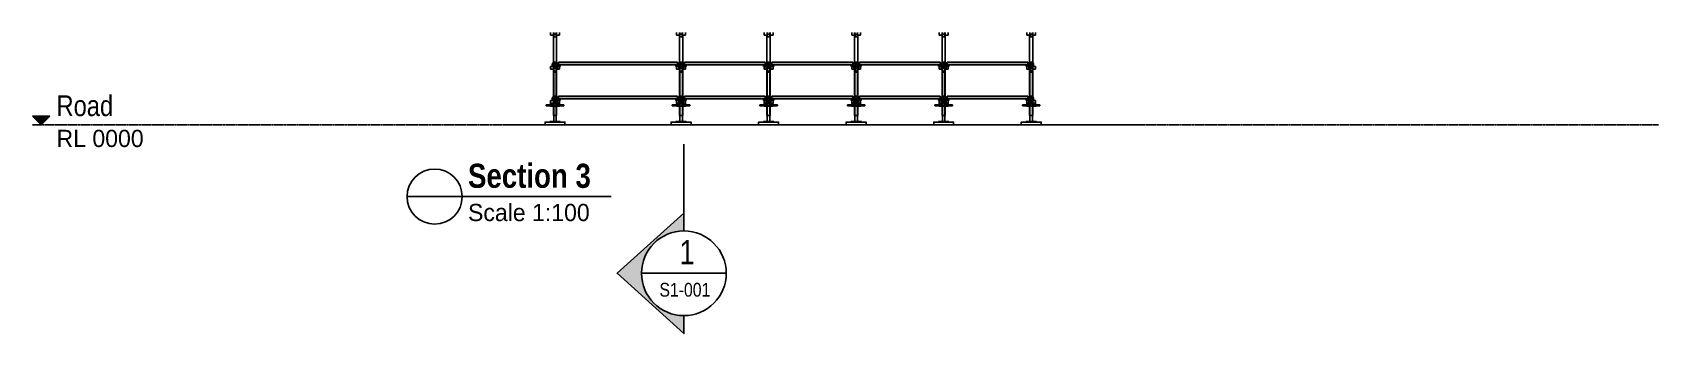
# Model space of a CAD drawing. Header units: millimetres. Extents: x 9116 to 195096, y -114281 to 55636.
# Drawn here: x 115479 to 139069, y -36681 to -32309 of the extents above; entities that cross this region are included whole.
import ezdxf

# ---------------------------------------------------------------- set-up
doc = ezdxf.new("R2010")
doc.units = ezdxf.units.MM
doc.linetypes.add('KwikScaf_DASHED', pattern=[3.75, 2.5, -1.25])
doc.layers.get('0').update_dxf_attribs({"linetype": 'CONTINUOUS'})
for name, color, linetype in [('Building', 7, 'CONTINUOUS'), ('Grid Lines', 252, 'CONTINUOUS'), ('Scaffold', 7, 'CONTINUOUS')]:
    doc.layers.add(name, color=color, linetype=linetype)
doc.styles.add('ARCH', font='archd.shx', dxfattribs={"height": 250})

msp = doc.modelspace()

# ---------------------------------------------------------------- texts
at = {"layer": 'Grid Lines', "color": 252, "insert": (115826.9, -33222.5), "char_height": 250, "width": 3799.906, "attachment_point": 1, "style": 'ARCH'}
msp.add_mtext('{\\fArial Narrow|b0|i0|c0|p34;\\H1.2x;Road\\Farchd|c0;\\H0.83333x;\\PRL 0000}', dxfattribs=at)
at = {"layer": 'Grid Lines', "attachment_point": 1, "style": 'ARCH'}
for s, insert, char_height, width in [('{\\fArial Narrow|b1|i0|c0|p34;\\H1.4x;Section 3\\P}Scale 1:100', (121796.9, -34214.9), 250, 5143.53), ('\\pi247.54;{\\fArial Narrow|b0|i0|c0|p34;1}', (124616.6, -35324), 350, 600.841), ('\\pi-42.554;{\\fArial Narrow|b0|i0|c0|p34;S1-001}', (124616.6, -35945.5), 200, 600.841)]:
    msp.add_mtext(s, dxfattribs=dict(at, insert=insert, char_height=char_height, width=width))

# ---------------------------------------------------------------- blocks, each defined once
blk = doc.blocks.new('Filled Arrow Section Half B')
h = blk.add_hatch(color=256)
edge = h.paths.add_edge_path()
edge.add_line((0, -875), (969, 0))
edge.add_line((969, 0), (0, 875))
edge.add_line((0, 875), (0, 615))
edge.add_arc((0, 0), 615, -90, 90, ccw=False)
edge.add_line((0, -615), (0, -875))
for q in [(0, -615), (0, -1875)]:
    blk.add_line((0, -875), q)
blk.add_lwpolyline([(0, -875), (969, 0), (0, 875), (0, 615)])
blk.add_circle((0, 0), 615)
blk.add_arc((0, 0), 615, 270, 90)
blk = doc.blocks.new('2D Jack Adjustable Screw')
at = {"color": 0, "extrusion": (1, -1.83691e-16, 2.30446e-16)}
for p, q in [((-265.5, 100), (-273.5, 100)), ((-273.5, 100), (-273.5, -52)), ((-265.5, 100), (-265.5, -52)), ((-265.5, 42.5), (-40, 42.5)), ((-265.5, 5.5), (-40, 5.5)), ((-40, 87.75), (-35, 87.75)), ((-40, 87.75), (-40, 24)), ((-40, 24), (-40, -39.75)), ((-35, 151.5), (-20, 151.5)), ((-35, 62.25), (-35, 151.5)), ((-35, 62.25), (-20, 62.25)), ((-20, 62.25), (-20, 151.5)), ((-20, 87.75), (0, 87.75)), ((0, 24), (0, 87.75)), ((0, 42.5), (454.5, 42.5)), ((0, -39.75), (0, 24)), ((0, 5.5), (454.5, 5.5)), ((454.5, 24), (454.5, 42.5)), ((454.5, 5.5), (454.5, 24)), ((-265.5, -52), (-273.5, -52)), ((-40, -39.75), (-35, -39.75)), ((-20, -14.25), (-35, -14.25)), ((-35, -103.5), (-35, -14.25)), ((-35, -103.5), (-20, -103.5)), ((-20, -103.5), (-20, -14.25)), ((-20, -39.75), (0, -39.75))]:
    blk.add_line(p, q, dxfattribs=at)
blk = doc.blocks.new('1.8m Transom')
at = {"color": 2, "extrusion": (0, 1, -1.83691e-16)}
for p, q in [((65710, 14584), (65710, 14659)), ((65710, 14659), (65730, 14659)), ((65730, 14659), (65726, 14634)), ((65726, 14634), (65735, 14634)), ((65735, 14672), (67465, 14672)), ((65735, 14639), (65735, 14672)), ((65735, 14639), (67465, 14639)), ((65735, 14634), (65735, 14639)), ((65735, 14634), (67465, 14634)), ((65760, 14634), (65760, 14609)), ((67440, 14634), (67440, 14609)), ((67465, 14639), (67465, 14672)), ((67465, 14634), (67465, 14639)), ((67473, 14634), (67465, 14634)), ((67470, 14659), (67473, 14634)), ((67490, 14659), (67470, 14659)), ((67490, 14584), (67490, 14659)), ((65720, 14584), (65710, 14584)), ((65723, 14609), (65720, 14584)), ((65760, 14609), (65723, 14609)), ((67440, 14609), (67476, 14609)), ((67476, 14609), (67480, 14584)), ((67480, 14584), (67490, 14584))]:
    blk.add_line(p, q, dxfattribs=at)
blk = doc.blocks.new('1.2m Transom')
at = {"color": 2, "extrusion": (0, 1, -1.83691e-16)}
for p, q in [((64253, 14659), (64273, 14659)), ((64253, 14584), (64253, 14659)), ((64273, 14659), (64270, 14634)), ((64270, 14634), (64278, 14634)), ((65450, 14672), (64278, 14672)), ((64278, 14672), (64278, 14639)), ((65450, 14639), (64278, 14639)), ((64278, 14639), (64278, 14634)), ((65450, 14634), (64278, 14634)), ((64303, 14634), (64303, 14609)), ((65425, 14634), (65425, 14609)), ((65450, 14639), (65450, 14672)), ((65450, 14634), (65450, 14639)), ((65459, 14634), (65450, 14634)), ((65455, 14659), (65459, 14634)), ((65475, 14659), (65455, 14659)), ((65475, 14584), (65475, 14659)), ((64263, 14584), (64253, 14584)), ((64267, 14609), (64263, 14584)), ((64303, 14609), (64267, 14609)), ((65425, 14609), (65462, 14609)), ((65462, 14609), (65465, 14584)), ((65465, 14584), (65475, 14584))]:
    blk.add_line(p, q, dxfattribs=at)

# ---------------------------------------------------------------- hatches: boundary and pattern name
at = {"layer": 'Grid Lines'}
msp.add_hatch(color=252, dxfattribs=at).paths.add_polyline_path([(115603.6, -33648.7), (115728.6, -33523.7), (115478.6, -33523.7)])

# ---------------------------------------------------------------- linework, layer by layer
at = {"layer": 'Building'}
msp.add_line((122307.9, -33648.7), (131604.9, -33648.7), dxfattribs=at)
at = {"layer": 'Grid Lines', "color": 252}
for p, q in [((115478.6, -33523.7), (115728.6, -33523.7)), ((115478.6, -33523.7), (115603.6, -33648.7)), ((115603.6, -33648.7), (115728.6, -33523.7))]:
    msp.add_line(p, q, dxfattribs=at)
at = {"layer": 'Grid Lines', "color": 252, "linetype": 'KwikScaf_DASHED'}
msp.add_line((115478.6, -33648.7), (139068.9, -33648.7), dxfattribs=at)
at = {"layer": 'Grid Lines'}
for p, q in [((120912.3, -34692.7), (123872.1, -34692.7)), ((124314.2, -35806.2), (125544.2, -35806.2))]:
    msp.add_line(p, q, dxfattribs=at)
msp.add_circle((121312.3, -34692.7), 400, dxfattribs=at)
at = {"layer": 'Scaffold', "color": 5, "extrusion": (-1, 6.12323e-17, 0)}
for p, q in [((122995.1, -32348.7), (122995.1, -32308.7)), ((123037.2, -32348.7), (123037.2, -32308.7)), ((123040.9, -32308.7), (123040.9, -32348.7)), ((123077.2, -32348.7), (123077.2, -32308.7)), ((123081, -32348.7), (123081, -32308.7)), ((123123.1, -32348.7), (123123.1, -32308.7)), ((124824.1, -32348.7), (124824.1, -32308.7)), ((124866.2, -32348.7), (124866.2, -32308.7)), ((124869.9, -32308.7), (124869.9, -32348.7)), ((124906.2, -32348.7), (124906.2, -32308.7)), ((124910, -32348.7), (124910, -32308.7)), ((124952.1, -32348.7), (124952.1, -32308.7)), ((126094.1, -32348.7), (126094.1, -32308.7)), ((126136.2, -32348.7), (126136.2, -32308.7)), ((126139.9, -32308.7), (126139.9, -32348.7)), ((126176.2, -32348.7), (126176.2, -32308.7)), ((126180, -32348.7), (126180, -32308.7)), ((126222.1, -32348.7), (126222.1, -32308.7)), ((127364.1, -32348.7), (127364.1, -32308.7)), ((127406.2, -32348.7), (127406.2, -32308.7)), ((127409.9, -32308.7), (127409.9, -32348.7)), ((127446.2, -32348.7), (127446.2, -32308.7)), ((127450, -32348.7), (127450, -32308.7)), ((127492.1, -32348.7), (127492.1, -32308.7)), ((128634.1, -32348.7), (128634.1, -32308.7)), ((128676.2, -32348.7), (128676.2, -32308.7)), ((128679.9, -32308.7), (128679.9, -32348.7)), ((128716.2, -32348.7), (128716.2, -32308.7)), ((128720, -32348.7), (128720, -32308.7)), ((128762.1, -32348.7), (128762.1, -32308.7)), ((129904.1, -32348.7), (129904.1, -32308.7)), ((129946.2, -32348.7), (129946.2, -32308.7)), ((129949.9, -32308.7), (129949.9, -32348.7)), ((129986.2, -32348.7), (129986.2, -32308.7)), ((129990, -32348.7), (129990, -32308.7)), ((130032.1, -32348.7), (130032.1, -32308.7)), ((122995.1, -32348.7), (122999.6, -32348.7)), ((122999.6, -32348.7), (123037.2, -32348.7)), ((123035.1, -32803.7), (123035.1, -32348.7)), ((123037.2, -32348.7), (123040.9, -32348.7)), ((123043.4, -32373.7), (123043.4, -32333.7)), ((123053.3, -32333.7), (123043.4, -32333.7)), ((123043.4, -32373.7), (123053.3, -32373.7)), ((123064.9, -32333.7), (123053.3, -32333.7)), ((123053.3, -32373.7), (123064.9, -32373.7)), ((123074.8, -32333.7), (123064.9, -32333.7)), ((123064.9, -32373.7), (123074.8, -32373.7)), ((123074.8, -32373.7), (123074.8, -32333.7)), ((123077.2, -32348.7), (123081, -32348.7)), ((123081, -32348.7), (123118.6, -32348.7)), ((123083.1, -32803.7), (123083.1, -32348.7)), ((123118.6, -32348.7), (123123.1, -32348.7)), ((124824.1, -32348.7), (124828.6, -32348.7)), ((124828.6, -32348.7), (124866.2, -32348.7)), ((124864.1, -32803.7), (124864.1, -32348.7)), ((124866.2, -32348.7), (124869.9, -32348.7)), ((124872.4, -32373.7), (124872.4, -32333.7)), ((124882.3, -32333.7), (124872.4, -32333.7)), ((124872.4, -32373.7), (124882.3, -32373.7)), ((124893.9, -32333.7), (124882.3, -32333.7)), ((124882.3, -32373.7), (124893.9, -32373.7)), ((124903.8, -32333.7), (124893.9, -32333.7)), ((124893.9, -32373.7), (124903.8, -32373.7)), ((124903.8, -32373.7), (124903.8, -32333.7)), ((124906.2, -32348.7), (124910, -32348.7)), ((124910, -32348.7), (124947.6, -32348.7)), ((124912.1, -32803.7), (124912.1, -32348.7)), ((124947.6, -32348.7), (124952.1, -32348.7)), ((126094.1, -32348.7), (126098.6, -32348.7)), ((126098.6, -32348.7), (126136.2, -32348.7)), ((126134.1, -32803.7), (126134.1, -32348.7)), ((126136.2, -32348.7), (126139.9, -32348.7)), ((126142.4, -32373.7), (126142.4, -32333.7)), ((126152.3, -32333.7), (126142.4, -32333.7)), ((126142.4, -32373.7), (126152.3, -32373.7)), ((126163.9, -32333.7), (126152.3, -32333.7)), ((126152.3, -32373.7), (126163.9, -32373.7)), ((126173.8, -32333.7), (126163.9, -32333.7)), ((126163.9, -32373.7), (126173.8, -32373.7)), ((126173.8, -32373.7), (126173.8, -32333.7)), ((126176.2, -32348.7), (126180, -32348.7)), ((126180, -32348.7), (126217.6, -32348.7)), ((126182.1, -32803.7), (126182.1, -32348.7)), ((126217.6, -32348.7), (126222.1, -32348.7)), ((127364.1, -32348.7), (127368.6, -32348.7)), ((127368.6, -32348.7), (127406.2, -32348.7)), ((127404.1, -32803.7), (127404.1, -32348.7)), ((127406.2, -32348.7), (127409.9, -32348.7)), ((127412.4, -32373.7), (127412.4, -32333.7)), ((127422.3, -32333.7), (127412.4, -32333.7)), ((127412.4, -32373.7), (127422.3, -32373.7)), ((127433.9, -32333.7), (127422.3, -32333.7)), ((127422.3, -32373.7), (127433.9, -32373.7)), ((127443.8, -32333.7), (127433.9, -32333.7)), ((127433.9, -32373.7), (127443.8, -32373.7)), ((127443.8, -32373.7), (127443.8, -32333.7)), ((127446.2, -32348.7), (127450, -32348.7)), ((127450, -32348.7), (127487.6, -32348.7)), ((127452.1, -32803.7), (127452.1, -32348.7)), ((127487.6, -32348.7), (127492.1, -32348.7)), ((128634.1, -32348.7), (128638.6, -32348.7)), ((128638.6, -32348.7), (128676.2, -32348.7)), ((128674.1, -32803.7), (128674.1, -32348.7)), ((128676.2, -32348.7), (128679.9, -32348.7)), ((128682.4, -32373.7), (128682.4, -32333.7)), ((128692.3, -32333.7), (128682.4, -32333.7)), ((128682.4, -32373.7), (128692.3, -32373.7)), ((128703.9, -32333.7), (128692.3, -32333.7)), ((128692.3, -32373.7), (128703.9, -32373.7)), ((128713.8, -32333.7), (128703.9, -32333.7)), ((128703.9, -32373.7), (128713.8, -32373.7)), ((128713.8, -32373.7), (128713.8, -32333.7)), ((128716.2, -32348.7), (128720, -32348.7)), ((128720, -32348.7), (128757.6, -32348.7)), ((128722.1, -32803.7), (128722.1, -32348.7)), ((128757.6, -32348.7), (128762.1, -32348.7)), ((129904.1, -32348.7), (129908.6, -32348.7)), ((129908.6, -32348.7), (129946.2, -32348.7)), ((129944.1, -32803.7), (129944.1, -32348.7)), ((129946.2, -32348.7), (129949.9, -32348.7)), ((129952.4, -32373.7), (129952.4, -32333.7)), ((129962.3, -32333.7), (129952.4, -32333.7)), ((129952.4, -32373.7), (129962.3, -32373.7)), ((129973.9, -32333.7), (129962.3, -32333.7)), ((129962.3, -32373.7), (129973.9, -32373.7)), ((129983.8, -32333.7), (129973.9, -32333.7)), ((129973.9, -32373.7), (129983.8, -32373.7)), ((129983.8, -32373.7), (129983.8, -32333.7)), ((129986.2, -32348.7), (129990, -32348.7)), ((129990, -32348.7), (130027.6, -32348.7)), ((129992.1, -32803.7), (129992.1, -32348.7)), ((130027.6, -32348.7), (130032.1, -32348.7)), ((122999.6, -32803.7), (122995.1, -32803.7)), ((122995.1, -32843.7), (122995.1, -32803.7)), ((122995.1, -32843.7), (122999.6, -32843.7)), ((123037.2, -32803.7), (122999.6, -32803.7)), ((122999.6, -32843.7), (123037.2, -32843.7)), ((123035.1, -33298.7), (123035.1, -32843.7)), ((123037.2, -32843.7), (123037.2, -32803.7)), ((123040.9, -32803.7), (123037.2, -32803.7)), ((123037.2, -32843.7), (123040.9, -32843.7)), ((123040.9, -32803.7), (123040.9, -32843.7)), ((123053.3, -32828.7), (123043.4, -32828.7)), ((123043.4, -32868.7), (123043.4, -32828.7)), ((123043.4, -32868.7), (123053.3, -32868.7)), ((123064.9, -32828.7), (123053.3, -32828.7)), ((123053.3, -32868.7), (123064.9, -32868.7)), ((123074.8, -32828.7), (123064.9, -32828.7)), ((123064.9, -32868.7), (123074.8, -32868.7)), ((123074.8, -32868.7), (123074.8, -32828.7)), ((123077.2, -32843.7), (123077.2, -32803.7)), ((123081, -32803.7), (123077.2, -32803.7)), ((123077.2, -32843.7), (123081, -32843.7)), ((123118.6, -32803.7), (123081, -32803.7)), ((123081, -32843.7), (123081, -32803.7)), ((123081, -32843.7), (123118.6, -32843.7)), ((123083.1, -33298.7), (123083.1, -32843.7)), ((123123.1, -32803.7), (123118.6, -32803.7)), ((123118.6, -32843.7), (123123.1, -32843.7)), ((123123.1, -32843.7), (123123.1, -32803.7)), ((124828.6, -32803.7), (124824.1, -32803.7)), ((124824.1, -32843.7), (124824.1, -32803.7)), ((124824.1, -32843.7), (124828.6, -32843.7)), ((124866.2, -32803.7), (124828.6, -32803.7)), ((124828.6, -32843.7), (124866.2, -32843.7)), ((124864.1, -33298.7), (124864.1, -32843.7)), ((124866.2, -32843.7), (124866.2, -32803.7)), ((124869.9, -32803.7), (124866.2, -32803.7)), ((124866.2, -32843.7), (124869.9, -32843.7)), ((124869.9, -32803.7), (124869.9, -32843.7)), ((124882.3, -32828.7), (124872.4, -32828.7)), ((124872.4, -32868.7), (124872.4, -32828.7)), ((124872.4, -32868.7), (124882.3, -32868.7)), ((124893.9, -32828.7), (124882.3, -32828.7)), ((124882.3, -32868.7), (124893.9, -32868.7)), ((124903.8, -32828.7), (124893.9, -32828.7)), ((124893.9, -32868.7), (124903.8, -32868.7)), ((124903.8, -32868.7), (124903.8, -32828.7)), ((124906.2, -32843.7), (124906.2, -32803.7)), ((124910, -32803.7), (124906.2, -32803.7)), ((124906.2, -32843.7), (124910, -32843.7)), ((124947.6, -32803.7), (124910, -32803.7)), ((124910, -32843.7), (124910, -32803.7)), ((124910, -32843.7), (124947.6, -32843.7)), ((124912.1, -33298.7), (124912.1, -32843.7)), ((124952.1, -32803.7), (124947.6, -32803.7)), ((124947.6, -32843.7), (124952.1, -32843.7)), ((124952.1, -32843.7), (124952.1, -32803.7)), ((126098.6, -32803.7), (126094.1, -32803.7)), ((126094.1, -32843.7), (126094.1, -32803.7)), ((126094.1, -32843.7), (126098.6, -32843.7)), ((126136.2, -32803.7), (126098.6, -32803.7)), ((126098.6, -32843.7), (126136.2, -32843.7)), ((126134.1, -33298.7), (126134.1, -32843.7)), ((126136.2, -32843.7), (126136.2, -32803.7)), ((126139.9, -32803.7), (126136.2, -32803.7)), ((126136.2, -32843.7), (126139.9, -32843.7)), ((126139.9, -32803.7), (126139.9, -32843.7)), ((126152.3, -32828.7), (126142.4, -32828.7)), ((126142.4, -32868.7), (126142.4, -32828.7)), ((126142.4, -32868.7), (126152.3, -32868.7)), ((126163.9, -32828.7), (126152.3, -32828.7)), ((126152.3, -32868.7), (126163.9, -32868.7)), ((126173.8, -32828.7), (126163.9, -32828.7)), ((126163.9, -32868.7), (126173.8, -32868.7)), ((126173.8, -32868.7), (126173.8, -32828.7)), ((126176.2, -32843.7), (126176.2, -32803.7)), ((126180, -32803.7), (126176.2, -32803.7)), ((126176.2, -32843.7), (126180, -32843.7)), ((126217.6, -32803.7), (126180, -32803.7)), ((126180, -32843.7), (126180, -32803.7)), ((126180, -32843.7), (126217.6, -32843.7)), ((126182.1, -33298.7), (126182.1, -32843.7)), ((126222.1, -32803.7), (126217.6, -32803.7)), ((126217.6, -32843.7), (126222.1, -32843.7)), ((126222.1, -32843.7), (126222.1, -32803.7)), ((127368.6, -32803.7), (127364.1, -32803.7)), ((127364.1, -32843.7), (127364.1, -32803.7)), ((127364.1, -32843.7), (127368.6, -32843.7)), ((127406.2, -32803.7), (127368.6, -32803.7)), ((127368.6, -32843.7), (127406.2, -32843.7)), ((127404.1, -33298.7), (127404.1, -32843.7)), ((127406.2, -32843.7), (127406.2, -32803.7)), ((127409.9, -32803.7), (127406.2, -32803.7)), ((127406.2, -32843.7), (127409.9, -32843.7)), ((127409.9, -32803.7), (127409.9, -32843.7)), ((127422.3, -32828.7), (127412.4, -32828.7)), ((127412.4, -32868.7), (127412.4, -32828.7)), ((127412.4, -32868.7), (127422.3, -32868.7)), ((127433.9, -32828.7), (127422.3, -32828.7)), ((127422.3, -32868.7), (127433.9, -32868.7)), ((127443.8, -32828.7), (127433.9, -32828.7)), ((127433.9, -32868.7), (127443.8, -32868.7)), ((127443.8, -32868.7), (127443.8, -32828.7)), ((127446.2, -32843.7), (127446.2, -32803.7)), ((127450, -32803.7), (127446.2, -32803.7)), ((127446.2, -32843.7), (127450, -32843.7)), ((127487.6, -32803.7), (127450, -32803.7)), ((127450, -32843.7), (127450, -32803.7)), ((127450, -32843.7), (127487.6, -32843.7)), ((127452.1, -33298.7), (127452.1, -32843.7)), ((127492.1, -32803.7), (127487.6, -32803.7)), ((127487.6, -32843.7), (127492.1, -32843.7)), ((127492.1, -32843.7), (127492.1, -32803.7)), ((128638.6, -32803.7), (128634.1, -32803.7)), ((128634.1, -32843.7), (128634.1, -32803.7)), ((128634.1, -32843.7), (128638.6, -32843.7)), ((128676.2, -32803.7), (128638.6, -32803.7)), ((128638.6, -32843.7), (128676.2, -32843.7)), ((128674.1, -33298.7), (128674.1, -32843.7)), ((128676.2, -32843.7), (128676.2, -32803.7)), ((128679.9, -32803.7), (128676.2, -32803.7)), ((128676.2, -32843.7), (128679.9, -32843.7)), ((128679.9, -32803.7), (128679.9, -32843.7)), ((128692.3, -32828.7), (128682.4, -32828.7)), ((128682.4, -32868.7), (128682.4, -32828.7)), ((128682.4, -32868.7), (128692.3, -32868.7)), ((128703.9, -32828.7), (128692.3, -32828.7)), ((128692.3, -32868.7), (128703.9, -32868.7)), ((128713.8, -32828.7), (128703.9, -32828.7)), ((128703.9, -32868.7), (128713.8, -32868.7)), ((128713.8, -32868.7), (128713.8, -32828.7)), ((128716.2, -32843.7), (128716.2, -32803.7)), ((128720, -32803.7), (128716.2, -32803.7)), ((128716.2, -32843.7), (128720, -32843.7)), ((128757.6, -32803.7), (128720, -32803.7)), ((128720, -32843.7), (128720, -32803.7)), ((128720, -32843.7), (128757.6, -32843.7)), ((128722.1, -33298.7), (128722.1, -32843.7)), ((128762.1, -32803.7), (128757.6, -32803.7)), ((128757.6, -32843.7), (128762.1, -32843.7)), ((128762.1, -32843.7), (128762.1, -32803.7)), ((129908.6, -32803.7), (129904.1, -32803.7)), ((129904.1, -32843.7), (129904.1, -32803.7)), ((129904.1, -32843.7), (129908.6, -32843.7)), ((129946.2, -32803.7), (129908.6, -32803.7)), ((129908.6, -32843.7), (129946.2, -32843.7)), ((129944.1, -33298.7), (129944.1, -32843.7)), ((129946.2, -32843.7), (129946.2, -32803.7)), ((129949.9, -32803.7), (129946.2, -32803.7)), ((129946.2, -32843.7), (129949.9, -32843.7)), ((129949.9, -32803.7), (129949.9, -32843.7)), ((129962.3, -32828.7), (129952.4, -32828.7)), ((129952.4, -32868.7), (129952.4, -32828.7)), ((129952.4, -32868.7), (129962.3, -32868.7)), ((129973.9, -32828.7), (129962.3, -32828.7)), ((129962.3, -32868.7), (129973.9, -32868.7)), ((129983.8, -32828.7), (129973.9, -32828.7)), ((129973.9, -32868.7), (129983.8, -32868.7)), ((129983.8, -32868.7), (129983.8, -32828.7)), ((129986.2, -32843.7), (129986.2, -32803.7)), ((129990, -32803.7), (129986.2, -32803.7)), ((129986.2, -32843.7), (129990, -32843.7)), ((130027.6, -32803.7), (129990, -32803.7)), ((129990, -32843.7), (129990, -32803.7)), ((129990, -32843.7), (130027.6, -32843.7)), ((129992.1, -33298.7), (129992.1, -32843.7)), ((130032.1, -32803.7), (130027.6, -32803.7)), ((130027.6, -32843.7), (130032.1, -32843.7)), ((130032.1, -32843.7), (130032.1, -32803.7)), ((122999.6, -33298.7), (122995.1, -33298.7)), ((122995.1, -33338.7), (122995.1, -33298.7)), ((122995.1, -33338.7), (122999.6, -33338.7)), ((123037.2, -33298.7), (122999.6, -33298.7)), ((122999.6, -33338.7), (123037.2, -33338.7)), ((123035.1, -33515.7), (123035.1, -33338.7)), ((123037.2, -33338.7), (123037.2, -33298.7)), ((123040.9, -33298.7), (123037.2, -33298.7)), ((123037.2, -33338.7), (123040.9, -33338.7)), ((123040.9, -33298.7), (123040.9, -33338.7)), ((123043.4, -33363.7), (123043.4, -33323.7)), ((123053.3, -33323.7), (123043.4, -33323.7)), ((123043.4, -33363.7), (123053.3, -33363.7)), ((123064.9, -33323.7), (123053.3, -33323.7)), ((123053.3, -33363.7), (123064.9, -33363.7)), ((123074.8, -33323.7), (123064.9, -33323.7)), ((123064.9, -33363.7), (123074.8, -33363.7)), ((123074.8, -33363.7), (123074.8, -33323.7)), ((123077.2, -33338.7), (123077.2, -33298.7)), ((123081, -33298.7), (123077.2, -33298.7)), ((123077.2, -33338.7), (123081, -33338.7)), ((123118.6, -33298.7), (123081, -33298.7)), ((123081, -33338.7), (123081, -33298.7)), ((123081, -33338.7), (123118.6, -33338.7)), ((123083.1, -33515.7), (123083.1, -33338.7)), ((123123.1, -33298.7), (123118.6, -33298.7)), ((123118.6, -33338.7), (123123.1, -33338.7)), ((123123.1, -33338.7), (123123.1, -33298.7)), ((124828.6, -33298.7), (124824.1, -33298.7)), ((124824.1, -33338.7), (124824.1, -33298.7)), ((124824.1, -33338.7), (124828.6, -33338.7)), ((124866.2, -33298.7), (124828.6, -33298.7)), ((124828.6, -33338.7), (124866.2, -33338.7)), ((124864.1, -33515.7), (124864.1, -33338.7)), ((124866.2, -33338.7), (124866.2, -33298.7)), ((124869.9, -33298.7), (124866.2, -33298.7)), ((124866.2, -33338.7), (124869.9, -33338.7)), ((124869.9, -33298.7), (124869.9, -33338.7)), ((124872.4, -33363.7), (124872.4, -33323.7)), ((124882.3, -33323.7), (124872.4, -33323.7)), ((124872.4, -33363.7), (124882.3, -33363.7)), ((124893.9, -33323.7), (124882.3, -33323.7)), ((124882.3, -33363.7), (124893.9, -33363.7)), ((124903.8, -33323.7), (124893.9, -33323.7)), ((124893.9, -33363.7), (124903.8, -33363.7)), ((124903.8, -33363.7), (124903.8, -33323.7)), ((124906.2, -33338.7), (124906.2, -33298.7)), ((124910, -33298.7), (124906.2, -33298.7)), ((124906.2, -33338.7), (124910, -33338.7)), ((124947.6, -33298.7), (124910, -33298.7)), ((124910, -33338.7), (124910, -33298.7)), ((124910, -33338.7), (124947.6, -33338.7)), ((124912.1, -33515.7), (124912.1, -33338.7)), ((124952.1, -33298.7), (124947.6, -33298.7)), ((124947.6, -33338.7), (124952.1, -33338.7)), ((124952.1, -33338.7), (124952.1, -33298.7)), ((126098.6, -33298.7), (126094.1, -33298.7)), ((126094.1, -33338.7), (126094.1, -33298.7)), ((126094.1, -33338.7), (126098.6, -33338.7)), ((126136.2, -33298.7), (126098.6, -33298.7)), ((126098.6, -33338.7), (126136.2, -33338.7)), ((126134.1, -33515.7), (126134.1, -33338.7)), ((126136.2, -33338.7), (126136.2, -33298.7)), ((126139.9, -33298.7), (126136.2, -33298.7)), ((126136.2, -33338.7), (126139.9, -33338.7)), ((126139.9, -33298.7), (126139.9, -33338.7)), ((126142.4, -33363.7), (126142.4, -33323.7)), ((126152.3, -33323.7), (126142.4, -33323.7)), ((126142.4, -33363.7), (126152.3, -33363.7)), ((126163.9, -33323.7), (126152.3, -33323.7)), ((126152.3, -33363.7), (126163.9, -33363.7)), ((126173.8, -33323.7), (126163.9, -33323.7)), ((126163.9, -33363.7), (126173.8, -33363.7)), ((126173.8, -33363.7), (126173.8, -33323.7)), ((126176.2, -33338.7), (126176.2, -33298.7)), ((126180, -33298.7), (126176.2, -33298.7)), ((126176.2, -33338.7), (126180, -33338.7)), ((126217.6, -33298.7), (126180, -33298.7)), ((126180, -33338.7), (126180, -33298.7)), ((126180, -33338.7), (126217.6, -33338.7)), ((126182.1, -33515.7), (126182.1, -33338.7)), ((126222.1, -33298.7), (126217.6, -33298.7)), ((126217.6, -33338.7), (126222.1, -33338.7)), ((126222.1, -33338.7), (126222.1, -33298.7)), ((127368.6, -33298.7), (127364.1, -33298.7)), ((127364.1, -33338.7), (127364.1, -33298.7)), ((127364.1, -33338.7), (127368.6, -33338.7)), ((127406.2, -33298.7), (127368.6, -33298.7)), ((127368.6, -33338.7), (127406.2, -33338.7)), ((127404.1, -33515.7), (127404.1, -33338.7)), ((127406.2, -33338.7), (127406.2, -33298.7)), ((127409.9, -33298.7), (127406.2, -33298.7)), ((127406.2, -33338.7), (127409.9, -33338.7)), ((127409.9, -33298.7), (127409.9, -33338.7)), ((127412.4, -33363.7), (127412.4, -33323.7)), ((127422.3, -33323.7), (127412.4, -33323.7)), ((127412.4, -33363.7), (127422.3, -33363.7)), ((127433.9, -33323.7), (127422.3, -33323.7)), ((127422.3, -33363.7), (127433.9, -33363.7)), ((127443.8, -33323.7), (127433.9, -33323.7)), ((127433.9, -33363.7), (127443.8, -33363.7)), ((127443.8, -33363.7), (127443.8, -33323.7)), ((127446.2, -33338.7), (127446.2, -33298.7)), ((127450, -33298.7), (127446.2, -33298.7)), ((127446.2, -33338.7), (127450, -33338.7)), ((127487.6, -33298.7), (127450, -33298.7)), ((127450, -33338.7), (127450, -33298.7)), ((127450, -33338.7), (127487.6, -33338.7)), ((127452.1, -33515.7), (127452.1, -33338.7)), ((127492.1, -33298.7), (127487.6, -33298.7)), ((127487.6, -33338.7), (127492.1, -33338.7)), ((127492.1, -33338.7), (127492.1, -33298.7)), ((128638.6, -33298.7), (128634.1, -33298.7)), ((128634.1, -33338.7), (128634.1, -33298.7)), ((128634.1, -33338.7), (128638.6, -33338.7)), ((128676.2, -33298.7), (128638.6, -33298.7)), ((128638.6, -33338.7), (128676.2, -33338.7)), ((128674.1, -33515.7), (128674.1, -33338.7)), ((128676.2, -33338.7), (128676.2, -33298.7)), ((128679.9, -33298.7), (128676.2, -33298.7)), ((128676.2, -33338.7), (128679.9, -33338.7)), ((128679.9, -33298.7), (128679.9, -33338.7)), ((128682.4, -33363.7), (128682.4, -33323.7)), ((128692.3, -33323.7), (128682.4, -33323.7)), ((128682.4, -33363.7), (128692.3, -33363.7)), ((128703.9, -33323.7), (128692.3, -33323.7)), ((128692.3, -33363.7), (128703.9, -33363.7)), ((128713.8, -33323.7), (128703.9, -33323.7)), ((128703.9, -33363.7), (128713.8, -33363.7)), ((128713.8, -33363.7), (128713.8, -33323.7)), ((128716.2, -33338.7), (128716.2, -33298.7)), ((128720, -33298.7), (128716.2, -33298.7)), ((128716.2, -33338.7), (128720, -33338.7)), ((128757.6, -33298.7), (128720, -33298.7)), ((128720, -33338.7), (128720, -33298.7)), ((128720, -33338.7), (128757.6, -33338.7)), ((128722.1, -33515.7), (128722.1, -33338.7)), ((128762.1, -33298.7), (128757.6, -33298.7)), ((128757.6, -33338.7), (128762.1, -33338.7)), ((128762.1, -33338.7), (128762.1, -33298.7)), ((129908.6, -33298.7), (129904.1, -33298.7)), ((129904.1, -33338.7), (129904.1, -33298.7)), ((129904.1, -33338.7), (129908.6, -33338.7)), ((129946.2, -33298.7), (129908.6, -33298.7)), ((129908.6, -33338.7), (129946.2, -33338.7)), ((129944.1, -33515.7), (129944.1, -33338.7)), ((129946.2, -33338.7), (129946.2, -33298.7)), ((129949.9, -33298.7), (129946.2, -33298.7)), ((129946.2, -33338.7), (129949.9, -33338.7)), ((129949.9, -33298.7), (129949.9, -33338.7)), ((129952.4, -33363.7), (129952.4, -33323.7)), ((129962.3, -33323.7), (129952.4, -33323.7)), ((129952.4, -33363.7), (129962.3, -33363.7)), ((129973.9, -33323.7), (129962.3, -33323.7)), ((129962.3, -33363.7), (129973.9, -33363.7)), ((129983.8, -33323.7), (129973.9, -33323.7)), ((129973.9, -33363.7), (129983.8, -33363.7)), ((129983.8, -33363.7), (129983.8, -33323.7)), ((129986.2, -33338.7), (129986.2, -33298.7)), ((129990, -33298.7), (129986.2, -33298.7)), ((129986.2, -33338.7), (129990, -33338.7)), ((130027.6, -33298.7), (129990, -33298.7)), ((129990, -33338.7), (129990, -33298.7)), ((129990, -33338.7), (130027.6, -33338.7)), ((129992.1, -33515.7), (129992.1, -33338.7)), ((130032.1, -33298.7), (130027.6, -33298.7)), ((130027.6, -33338.7), (130032.1, -33338.7)), ((130032.1, -33338.7), (130032.1, -33298.7)), ((123083.1, -33515.7), (123035.1, -33515.7)), ((124912.1, -33515.7), (124864.1, -33515.7)), ((126182.1, -33515.7), (126134.1, -33515.7)), ((127452.1, -33515.7), (127404.1, -33515.7)), ((128722.1, -33515.7), (128674.1, -33515.7)), ((129992.1, -33515.7), (129944.1, -33515.7))]:
    msp.add_line(p, q, dxfattribs=at)
at = {"layer": 'Scaffold', "color": 40, "const_width": 50}
for points in [[(123031.8, -32777, 1), (123081.8, -32777, 1)], [(124860.8, -32777, 1), (124910.8, -32777, 1)], [(126130.8, -32777, 1), (126180.8, -32777, 1)], [(127400.8, -32777, 1), (127450.8, -32777, 1)], [(128670.8, -32777, 1), (128720.8, -32777, 1)], [(129940.8, -32777, 1), (129990.8, -32777, 1)], [(123031.8, -33272, 1), (123081.8, -33272, 1)], [(124860.8, -33272, 1), (124910.8, -33272, 1)], [(126130.8, -33272, 1), (126180.8, -33272, 1)], [(127400.8, -33272, 1), (127450.8, -33272, 1)], [(128670.8, -33272, 1), (128720.8, -33272, 1)], [(129940.8, -33272, 1), (129990.8, -33272, 1)]]:
    msp.add_lwpolyline(points, format="xyb", close=True, dxfattribs=at)
at = {"layer": 'Scaffold', "color": 200}
for points in [[(122914.1, -33648.7), (123204.1, -33648.7), (123204.1, -33610.7), (122914.1, -33610.7)], [(124743.1, -33648.7), (125033.1, -33648.7), (125033.1, -33610.7), (124743.1, -33610.7)], [(126013.1, -33648.7), (126303.1, -33648.7), (126303.1, -33610.7), (126013.1, -33610.7)], [(127283.1, -33648.7), (127573.1, -33648.7), (127573.1, -33610.7), (127283.1, -33610.7)], [(128553.1, -33648.7), (128843.1, -33648.7), (128843.1, -33610.7), (128553.1, -33610.7)], [(129823.1, -33648.7), (130113.1, -33648.7), (130113.1, -33610.7), (129823.1, -33610.7)]]:
    msp.add_lwpolyline(points, close=True, dxfattribs=at)

# ---------------------------------------------------------------- block references
at = {"layer": 'Grid Lines', "rotation": 180}
msp.add_blockref('Filled Arrow Section Half B', (124929.2, -35806.2), dxfattribs=at)
at = {"layer": 'Scaffold', "color": 50}
for p in [(57373.5, -47412.9), (57373.5, -47907.9)]:
    msp.add_blockref('1.8m Transom', p, dxfattribs=at)
at = {"layer": 'Scaffold'}
for p in [(60658.9, -47412.9), (61928.9, -47412.9), (63198.9, -47412.9), (64468.9, -47412.9), (60658.9, -47907.9), (61928.9, -47907.9), (63198.9, -47907.9), (64468.9, -47907.9)]:
    msp.add_blockref('1.2m Transom', p, dxfattribs=at)
at = {"layer": 'Scaffold', "color": 190, "rotation": 90}
for p in [(123083.1, -33337.2), (124912.1, -33337.2), (126182.1, -33337.2), (127452.1, -33337.2), (128722.1, -33337.2), (129992.1, -33337.2)]:
    msp.add_blockref('2D Jack Adjustable Screw', p, dxfattribs=at)

msp.set_redraw_order([(e.dxf.handle, doc.entitydb.next_handle()) for e in msp.query("TEXT MTEXT ATTDEF DIMENSION ARC_DIMENSION")])  # texts and dimensions are drawn at this point

doc.saveas('drawing.dxf')
